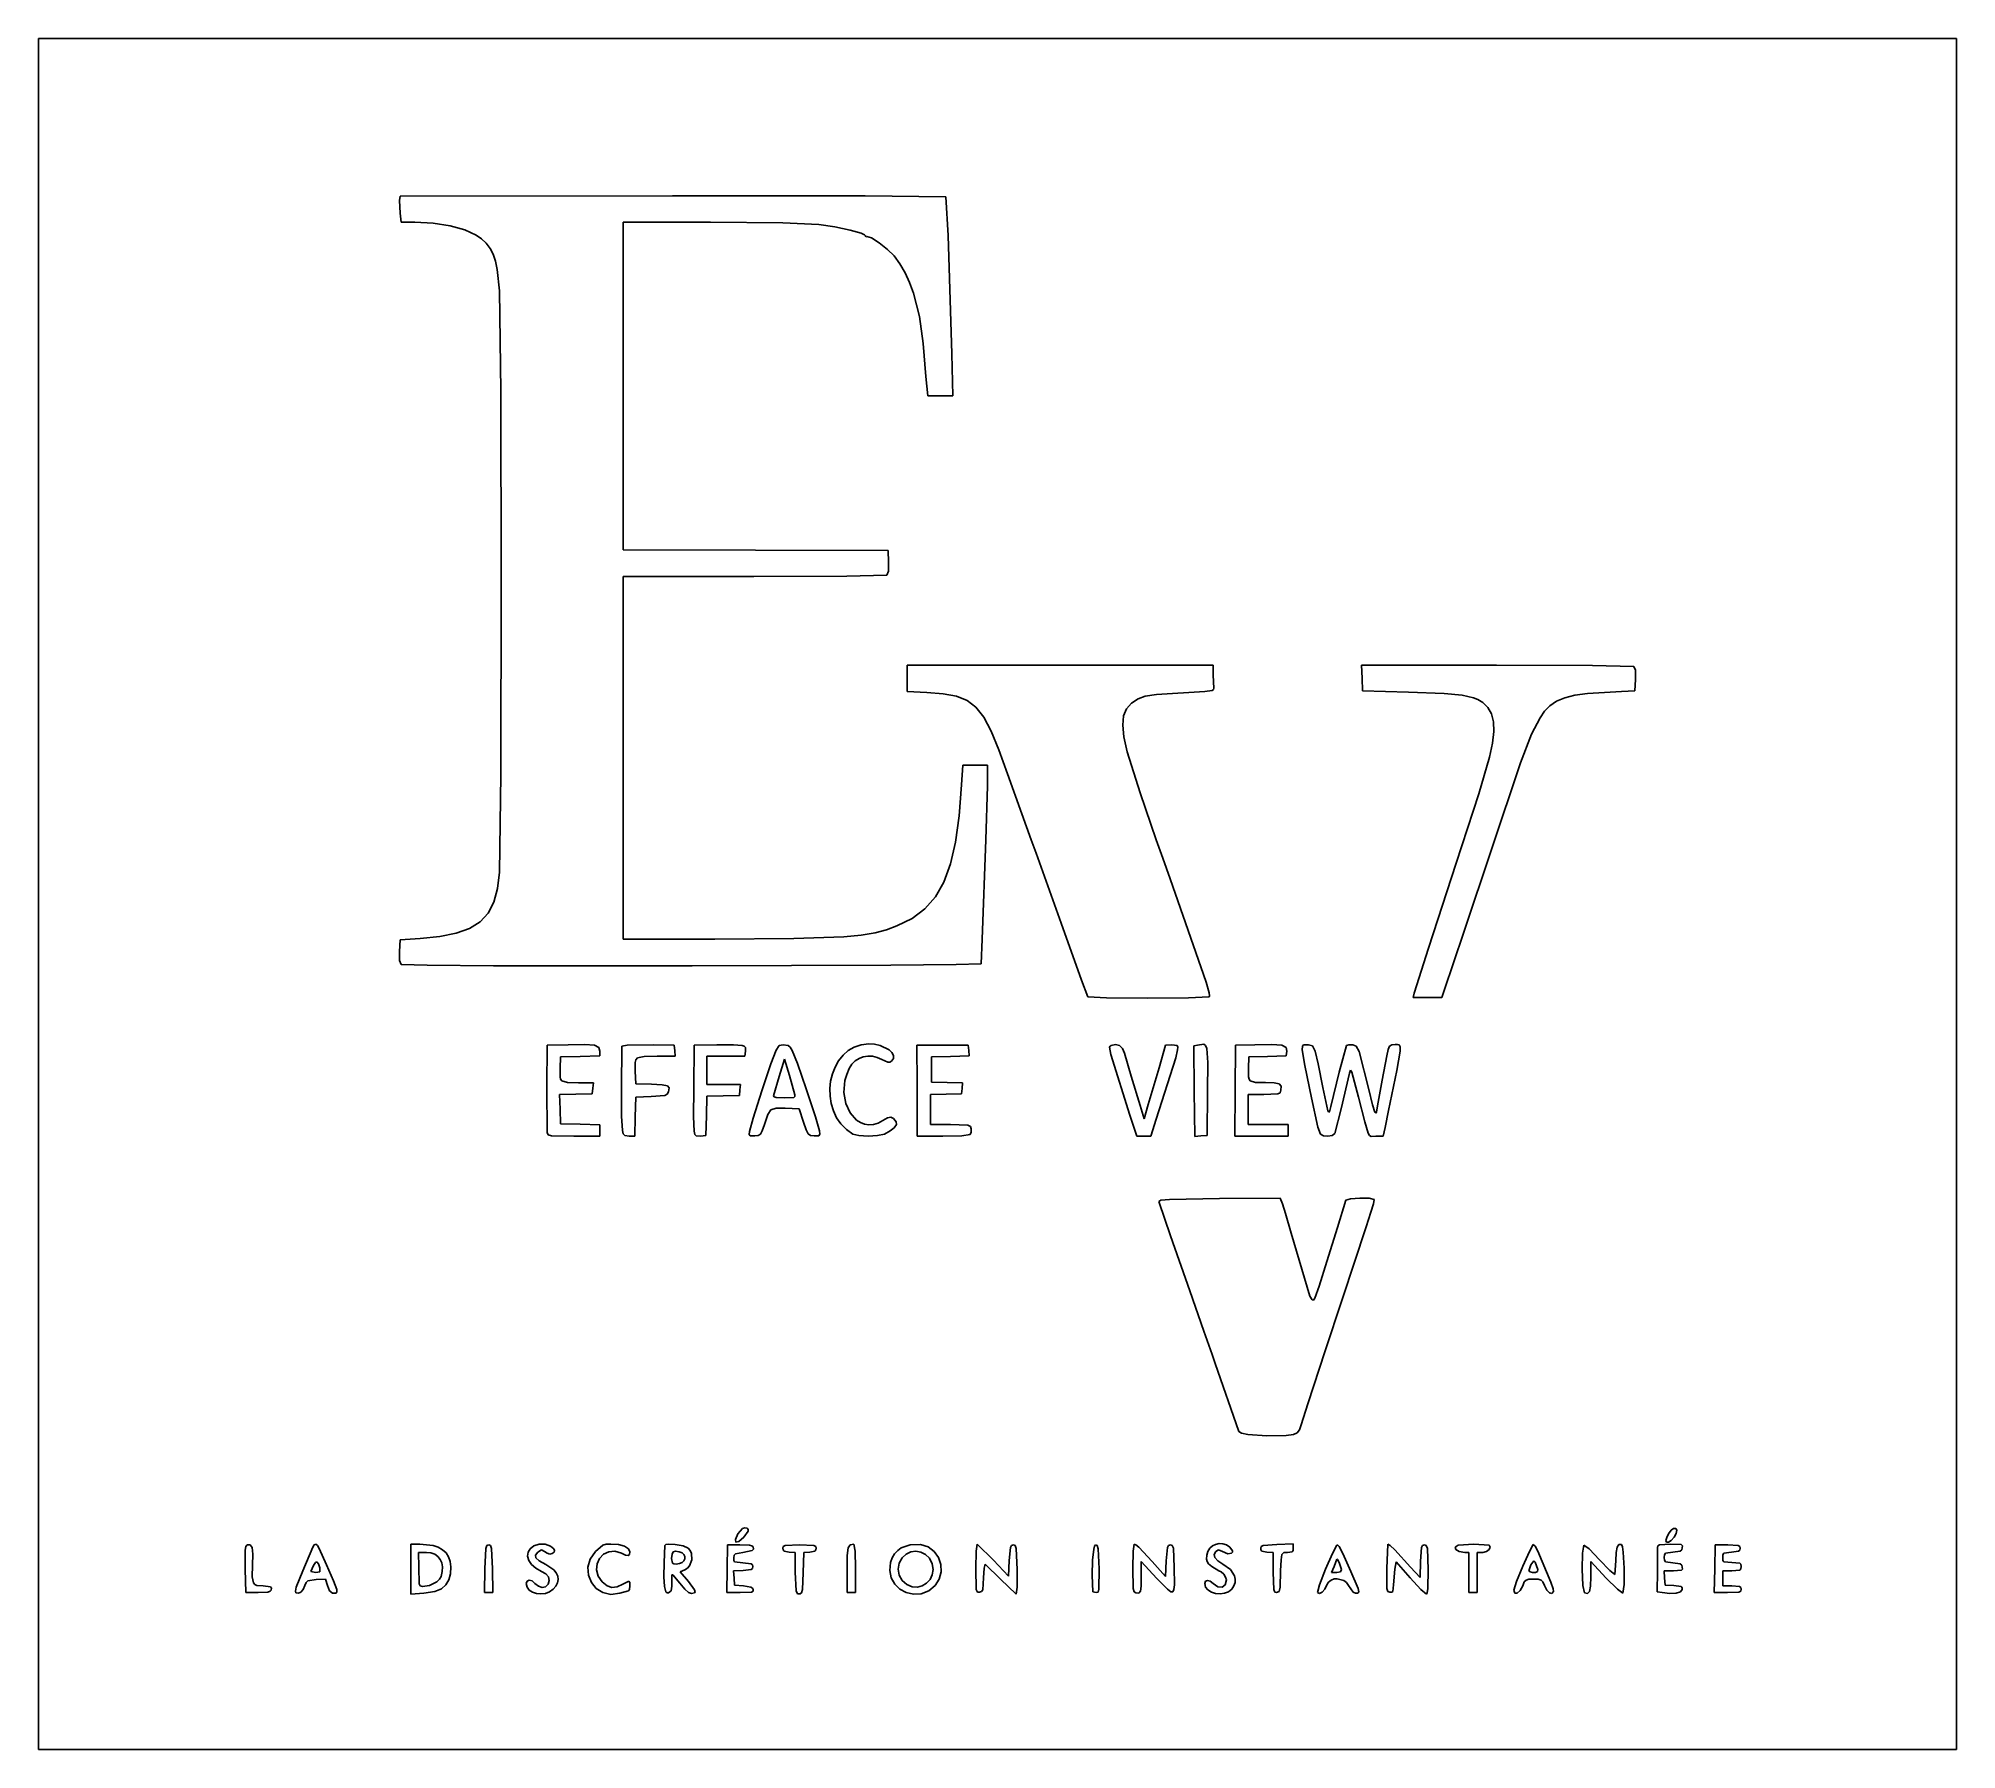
# Model space of a CAD drawing. Extents: x 0 to 324, y 0 to 289.
import ezdxf

# ---------------------------------------------------------------- set-up
doc = ezdxf.new("R2010")
doc.units = 0
doc.header["$MEASUREMENT"] = 0
doc.layers.add('IMAGE', color=7, linetype='CONTINUOUS')

msp = doc.modelspace()

# ---------------------------------------------------------------- linework, layer by layer
at = {"layer": 'IMAGE'}
for p, q in [((0.000688, 144.498), (0.000688, 288.996)), ((0.000688, 288.996), (161.996, 288.996)), ((161.996, 288.996), (323.992, 288.996)), ((323.992, 288.996), (323.992, 144.498)), ((61.101628, 262.325575), (61.004854, 261.640224)), ((61.004854, 261.640224), (61.095701, 259.452994)), ((61.095701, 259.452994), (61.28335, 257.951124)), ((107.088828, 262.39698), (61.101628, 262.325575)), ((139.631046, 262.383672), (107.088828, 262.39698)), ((153.293028, 262.25141), (139.631046, 262.383672)), ((153.681002, 255.68656), (153.293028, 262.25141)), ((61.28335, 257.951124), (63.59139, 257.946072)), ((63.59139, 257.946072), (66.689593, 257.787107)), ((66.689593, 257.787107), (69.56384, 257.348411)), ((69.56384, 257.348411), (72.039688, 256.666519)), ((72.039688, 256.666519), (73.94269, 255.777962)), ((98.7784, 230.295), (98.7784, 257.951)), ((98.7784, 257.951), (113.5245, 257.948178)), ((113.5245, 257.948178), (125.725162, 257.856516)), ((125.725162, 257.856516), (131.8032, 257.55103)), ((131.8032, 257.55103), (134.544738, 257.149011)), ((134.544738, 257.149011), (137.091969, 256.618323)), ((137.091969, 256.618323), (138.96917, 256.074498)), ((138.96917, 256.074498), (139.507847, 255.833764)), ((73.94269, 255.777962), (74.873006, 255.116612)), ((74.873006, 255.116612), (75.647751, 254.382015)), ((75.647751, 254.382015), (76.282362, 253.537455)), ((76.282362, 253.537455), (76.792277, 252.546212)), ((139.507847, 255.833764), (139.70062, 255.63307)), ((139.70062, 255.63307), (139.77308, 255.497493)), ((139.77308, 255.497493), (139.94731, 255.530149)), ((139.94731, 255.530149), (140.697681, 255.314629)), ((140.697681, 255.314629), (142.013383, 254.487782)), ((142.013383, 254.487782), (143.444567, 253.368345)), ((143.444567, 253.368345), (144.54138, 252.275059)), ((154.277447, 235.72611), (153.681002, 255.68656)), ((76.792277, 252.546212), (77.192932, 251.371568)), ((77.192932, 251.371568), (77.499765, 249.976804)), ((77.499765, 249.976804), (77.89371, 246.380042)), ((144.54138, 252.275059), (145.518251, 250.917927)), ((145.518251, 250.917927), (146.391242, 249.417532)), ((77.89371, 246.380042), (78.089491, 229.460446)), ((146.391242, 249.417532), (147.159861, 247.775363)), ((147.159861, 247.775363), (147.823619, 245.992906)), ((147.823619, 245.992906), (148.834584, 242.013082)), ((148.834584, 242.013082), (149.42021, 237.489959)), ((149.42021, 237.489959), (149.910909, 231.916079)), ((154.466, 228.6), (154.277447, 235.72611)), ((98.778453, 202.638948), (98.7784, 230.295)), ((149.910909, 231.916079), (150.226433, 228.599969)), ((78.089491, 229.460446), (78.159306, 196.975162)), ((150.226433, 228.599969), (152.346, 228.6)), ((152.346, 228.6), (154.466, 228.6)), ((121.144553, 202.566694), (98.778453, 202.638948)), ((143.510653, 202.494439), (121.144553, 202.566694)), ((143.595122, 200.544149), (143.510653, 202.494439)), ((98.7784, 198.12), (120.8623, 198.124318)), ((98.7784, 167.499), (98.7784, 198.12)), ((120.8623, 198.124318), (136.56675, 198.195655)), ((136.56675, 198.195655), (143.3129, 198.361249)), ((143.3129, 198.361249), (143.572819, 199.000415)), ((143.572819, 199.000415), (143.595122, 200.544149)), ((78.159306, 196.975162), (78.100486, 164.638993)), ((172.579, 183.162), (146.756, 183.162)), ((146.756, 183.162), (146.756, 180.933)), ((198.402845, 183.162102), (172.579, 183.162)), ((198.44988, 181.468772), (198.402845, 183.162102)), ((198.520436, 179.281552), (198.44988, 181.468772)), ((246.298141, 183.157752), (223.496841, 183.16207)), ((223.496841, 183.16207), (223.57927, 180.974851)), ((262.509271, 183.086371), (246.298141, 183.157752)), ((269.466141, 182.920821), (262.509271, 183.086371)), ((269.726049, 182.281652), (269.466141, 182.920821)), ((269.748363, 180.737921), (269.726049, 182.281652)), ((146.756, 180.933), (146.756, 178.703)), ((146.756, 178.703), (150.07211, 178.513954)), ((150.07211, 178.513954), (152.84266, 178.288212)), ((152.84266, 178.288212), (155.065998, 177.881471)), ((186.951076, 177.890189), (188.855435, 178.196298)), ((188.855435, 178.196298), (196.991736, 178.71415)), ((196.991736, 178.71415), (198.240661, 178.868577)), ((198.240661, 178.868577), (198.468718, 179.030507)), ((198.468718, 179.030507), (198.520436, 179.281552)), ((223.57927, 180.974851), (223.661696, 178.787631)), ((223.661696, 178.787631), (231.424186, 178.605468)), ((231.424186, 178.605468), (237.445503, 178.377204)), ((237.445503, 178.377204), (240.455286, 178.069207)), ((259.526033, 178.051889), (261.655807, 178.365366)), ((261.655807, 178.365366), (267.4061, 178.71768)), ((267.4061, 178.71768), (269.66388, 178.787632)), ((269.66388, 178.787632), (269.748363, 180.737921)), ((155.065998, 177.881471), (156.863382, 177.171916)), ((156.863382, 177.171916), (158.356065, 176.037734)), ((158.356065, 176.037734), (159.665304, 174.357111)), ((183.282288, 174.590039), (183.769357, 175.795971)), ((183.769357, 175.795971), (184.603412, 176.729775)), ((184.603412, 176.729775), (185.782736, 177.47449)), ((185.782736, 177.47449), (186.951076, 177.890189)), ((240.455286, 178.069207), (242.380606, 177.633308)), ((242.380606, 177.633308), (243.116523, 177.367985)), ((243.116523, 177.367985), (243.963666, 176.844943)), ((243.963666, 176.844943), (244.829293, 175.991651)), ((244.829293, 175.991651), (245.427363, 174.92439)), ((253.6341, 174.23314), (254.402961, 175.370251)), ((254.402961, 175.370251), (255.309165, 176.298727)), ((255.309165, 176.298727), (256.420132, 177.040523)), ((256.420132, 177.040523), (257.803281, 177.617592)), ((257.803281, 177.617592), (259.526033, 178.051889)), ((159.665304, 174.357111), (160.912354, 172.008233)), ((160.912354, 172.008233), (162.218471, 168.869285)), ((183.143925, 173.02894), (183.282288, 174.590039)), ((183.355988, 171.029635), (183.143925, 173.02894)), ((245.427363, 174.92439), (245.755826, 173.596794)), ((245.812633, 171.962496), (245.595735, 169.975129)), ((245.755826, 173.596794), (245.812633, 171.962496)), ((252.188975, 171.477881), (253.6341, 174.23314)), ((162.218471, 168.869285), (163.70491, 164.818454)), ((183.920194, 168.509084), (183.355988, 171.029635)), ((186.111914, 161.57209), (183.920194, 168.509084)), ((245.595735, 169.975129), (245.103081, 167.588325)), ((250.3093, 166.633965), (252.188975, 171.477881)), ((98.778201, 136.877871), (98.7784, 167.499)), ((156.125, 166.229), (155.936701, 162.91289)), ((158.214, 166.229), (156.125, 166.229)), ((160.303, 166.229), (158.214, 166.229)), ((160.30292, 162.74232), (160.303, 166.229)), ((240.6827, 137.86544), (250.3093, 166.633965)), ((245.103081, 167.588325), (243.282309, 161.430944)), ((78.100486, 164.638993), (77.910361, 148.166742)), ((155.936701, 162.91289), (155.527046, 157.698481)), ((160.035204, 153.64066), (160.30292, 162.74232)), ((163.70491, 164.818454), (166.13063, 158.045124)), ((188.818684, 153.66987), (186.111914, 161.57209)), ((243.282309, 161.430944), (239.464399, 149.718744)), ((155.527046, 157.698481), (154.914698, 153.276488)), ((166.13063, 158.045124), (167.67317, 153.670684)), ((154.914698, 153.276488), (154.06456, 149.57035)), ((159.419932, 136.87766), (160.035204, 153.64066)), ((167.67317, 153.670684), (168.504621, 151.412904)), ((189.924104, 150.56543), (188.818684, 153.66987)), ((154.06456, 149.57035), (152.941534, 146.503502)), ((168.504621, 151.412904), (169.909791, 147.461794)), ((191.172144, 147.03766), (189.924104, 150.56543)), ((239.464399, 149.718744), (234.794019, 135.325444)), ((77.910361, 148.166742), (77.553418, 145.423607)), ((152.941534, 146.503502), (151.510523, 143.999385)), ((169.909791, 147.461794), (172.755241, 139.559574)), ((197.213744, 129.58746), (191.172144, 147.03766)), ((0.000688, 0.00039), (0.000688, 144.498)), ((76.915092, 143.144156), (75.947386, 141.288317)), ((77.553418, 145.423607), (76.915092, 143.144156)), ((151.510523, 143.999385), (149.736429, 141.981435)), ((323.992, 144.498), (323.992, 0.00039)), ((74.602303, 139.816021), (72.831846, 138.687196)), ((75.947386, 141.288317), (74.602303, 139.816021)), ((147.584154, 140.373091), (145.018601, 139.09779)), ((149.736429, 141.981435), (147.584154, 140.373091)), ((172.755241, 139.559574), (176.158181, 129.964024)), ((61.101601, 136.736724), (61.006831, 134.792794)), ((64.488261, 136.960842), (61.101601, 136.736724)), ((67.822822, 137.299677), (64.488261, 136.960842)), ((70.588018, 137.861772), (67.822822, 137.299677)), ((72.831846, 138.687196), (70.588018, 137.861772)), ((114.229901, 136.88185), (98.778201, 136.877871)), ((127.575572, 136.963651), (114.229901, 136.88185)), ((136.046688, 137.280433), (127.575572, 136.963651)), ((138.974081, 137.564351), (136.046688, 137.280433)), ((141.306587, 137.951908), (138.974081, 137.564351)), ((143.252121, 138.458066), (141.306587, 137.951908)), ((145.018601, 139.09779), (143.252121, 138.458066)), ((159.2436, 132.71489), (159.419932, 136.87766)), ((237.4534, 128.19934), (240.6827, 137.86544)), ((61.006831, 134.792794), (61.020667, 133.241369)), ((61.020667, 133.241369), (61.289053, 132.609894)), ((234.794019, 135.325444), (232.395449, 127.776004)), ((61.289053, 132.609894), (65.679697, 132.478219)), ((65.679697, 132.478219), (76.849046, 132.392789)), ((76.849046, 132.392789), (110.454244, 132.350931)), ((110.454244, 132.350931), (143.965422, 132.464845)), ((143.965422, 132.464845), (155.017245, 132.574132)), ((155.017245, 132.574132), (159.243353, 132.715058)), ((159.243353, 132.715058), (159.2436, 132.71489)), ((176.158181, 129.964024), (177.252691, 127.141804)), ((177.252691, 127.141804), (180.433432, 126.988762)), ((180.433432, 126.988762), (187.286986, 126.932935)), ((187.286986, 126.932935), (194.242917, 126.977288)), ((194.242917, 126.977288), (197.730791, 127.124786)), ((197.757985, 127.799205), (197.213744, 129.58746)), ((197.730791, 127.124786), (197.731, 127.124)), ((197.731, 127.124), (197.816179, 127.321122)), ((197.816179, 127.321122), (197.757985, 127.799205)), ((232.395449, 127.776004), (232.208277, 126.999893)), ((232.208277, 126.999893), (234.614, 127)), ((234.614, 127), (237.02, 127)), ((237.02, 127), (237.4534, 128.19934)), ((85.9373, 118.956608), (85.867619, 111.901058)), ((89.46508, 119.0408), (85.9373, 118.956608)), ((88.110576, 115.030619), (88.195073, 116.980909)), ((88.195073, 116.980909), (91.511183, 117.060423)), ((92.299306, 119.069743), (89.46508, 119.0408)), ((91.511183, 117.060423), (94.827293, 117.139933)), ((93.92075, 118.943626), (92.299306, 119.069743)), ((94.654913, 118.597146), (93.92075, 118.943626)), ((94.8273, 117.965), (94.654913, 118.597146)), ((94.827293, 117.139933), (94.8273, 117.965)), ((98.529031, 118.796751), (98.505889, 111.650031)), ((99.460702, 118.971534), (98.529031, 118.796751)), ((103.889272, 119.051795), (99.460702, 118.971534)), ((100.919221, 116.505785), (101.175794, 116.808211)), ((101.175794, 116.808211), (102.291228, 117.080632)), ((102.291228, 117.080632), (104.511294, 117.118514)), ((107.386172, 118.957276), (103.889272, 119.051795)), ((104.511294, 117.118514), (107.563044, 117.122832)), ((107.474621, 118.040054), (107.386172, 118.957276)), ((107.563044, 117.122832), (107.474621, 118.040054)), ((110.773286, 118.957446), (110.69782, 111.624306)), ((114.583286, 119.01058), (110.773286, 118.957446)), ((112.889, 114.724), (112.889, 117.123)), ((112.889, 117.123), (116.103, 117.123)), ((117.384877, 119.02476), (114.583286, 119.01058)), ((116.103, 117.123), (119.317, 117.123)), ((118.866425, 118.910079), (117.384877, 119.02476)), ((119.234782, 118.777685), (118.866425, 118.910079)), ((119.420248, 118.581), (119.234782, 118.777685)), ((119.317, 117.123), (119.438666, 117.95199)), ((119.438666, 117.95199), (119.420248, 118.581)), ((124.589599, 118.116064), (123.737501, 115.840641)), ((125.146371, 118.895851), (124.589599, 118.116064)), ((125.786651, 119.001521), (125.146371, 118.895851)), ((126.61857, 118.908441), (125.786651, 119.001521)), ((126.962076, 118.628338), (126.61857, 118.908441)), ((127.315325, 118.082527), (126.962076, 118.628338)), ((128.225183, 115.863791), (127.315325, 118.082527)), ((135.909512, 117.264051), (135.164772, 116.332928)), ((136.794076, 118.042906), (135.909512, 117.264051)), ((137.813635, 118.641814), (136.794076, 118.042906)), ((138.963362, 119.033098), (137.813635, 118.641814)), ((137.979127, 116.305651), (138.623071, 116.725881)), ((138.623071, 116.725881), (139.334669, 117.000868)), ((140.23843, 119.189081), (138.963362, 119.033098)), ((139.334669, 117.000868), (140.095199, 117.125532)), ((140.095199, 117.125532), (140.885943, 117.09479)), ((141.243775, 119.126812), (140.23843, 119.189081)), ((140.885943, 117.09479), (141.68818, 116.903559)), ((142.181002, 118.916067), (141.243775, 119.126812)), ((141.68818, 116.903559), (142.48319, 116.546757)), ((143.686977, 118.173685), (142.181002, 118.916067)), ((144.173664, 117.704315), (143.686977, 118.173685)), ((144.07614, 116.277091), (144.409276, 116.724884)), ((144.428107, 117.211003), (144.173664, 117.704315)), ((144.409276, 116.724884), (144.428107, 117.211003)), ((152.728, 118.957), (148.4, 118.957)), ((148.4, 118.957), (148.422013, 112.32478)), ((150.848, 116.981), (154.04018, 117.060959)), ((150.848, 114.865), (150.848, 116.981)), ((157.056883, 118.956554), (152.728, 118.957)), ((154.04018, 117.060959), (157.23234, 117.140918)), ((157.144625, 118.048736), (157.056883, 118.956554)), ((157.23234, 117.140918), (157.144625, 118.048736)), ((181.026806, 118.825619), (180.93134, 118.63715)), ((180.93134, 118.63715), (181.151552, 117.383889)), ((181.205549, 118.921861), (181.026806, 118.825619)), ((181.151552, 117.383889), (184.365749, 107.174561)), ((181.941737, 119.107181), (181.205549, 118.921861)), ((182.588241, 118.935631), (181.941737, 119.107181)), ((183.105522, 118.430211), (182.588241, 118.935631)), ((183.454039, 117.613921), (183.105522, 118.430211)), ((184.580799, 113.736211), (183.454039, 117.613921)), ((188.80615, 106.468954), (192.10698, 116.840654)), ((190.39619, 118.957321), (189.28544, 115.147321)), ((191.45244, 119.00001), (190.39619, 118.957321)), ((192.350781, 118.916637), (191.45244, 119.00001)), ((192.10698, 116.840654), (192.397449, 118.153344)), ((192.439911, 118.656413), (192.350781, 118.916637)), ((192.397449, 118.153344), (192.439911, 118.656413)), ((195.77185, 118.995284), (195.157221, 118.841219)), ((195.157221, 118.841219), (195.236692, 111.192189)), ((196.820536, 119.144195), (195.77185, 118.995284)), ((197.13794, 118.932334), (196.820536, 119.144195)), ((197.345203, 118.404141), (197.13794, 118.932334)), ((197.512762, 116.022401), (197.345203, 118.404141)), ((202.212612, 118.956549), (202.137521, 111.265999)), ((205.458162, 119.042723), (202.212612, 118.956549)), ((204.3859, 115.030709), (204.470383, 116.980999)), ((204.470383, 116.980999), (207.614663, 117.060509)), ((208.339411, 119.074748), (205.458162, 119.042723)), ((207.614663, 117.060509), (210.758943, 117.140023)), ((210.015554, 118.943559), (208.339411, 119.074748)), ((210.768576, 118.593267), (210.015554, 118.943559)), ((210.758943, 117.140023), (210.880462, 117.967983)), ((210.880462, 117.967983), (210.768576, 118.593267)), ((213.513162, 118.786249), (213.47822, 118.191148)), ((213.47822, 118.191148), (213.909005, 115.517894)), ((213.705779, 119.047025), (213.513162, 118.786249)), ((214.536394, 119.045679), (213.705779, 119.047025)), ((215.181875, 118.839912), (214.536394, 119.045679)), ((215.661219, 117.974275), (215.181875, 118.839912)), ((216.175986, 115.840668), (215.661219, 117.974275)), ((220.962554, 118.908639), (219.679789, 114.409903)), ((221.363201, 119.046504), (220.962554, 118.908639)), ((222.001624, 119.04975), (221.363201, 119.046504)), ((222.577794, 118.822077), (222.001624, 119.04975)), ((223.073948, 117.890594), (222.577794, 118.822077)), ((224.692714, 111.47825), (223.073948, 117.890594)), ((227.77326, 117.19249), (226.96648, 113.03048)), ((227.978925, 118.223351), (227.77326, 117.19249)), ((228.21545, 118.797002), (227.978925, 118.223351)), ((228.578776, 119.044837), (228.21545, 118.797002)), ((229.16485, 119.09825), (228.578776, 119.044837)), ((229.576603, 119.106082), (229.16485, 119.09825)), ((229.433251, 114.699781), (229.992894, 117.97545)), ((229.862175, 119.025569), (229.576603, 119.106082)), ((230.006095, 118.700696), (229.862175, 119.025569)), ((229.992894, 117.97545), (230.006095, 118.700696)), ((88.105002, 113.643466), (88.110576, 115.030619)), ((88.210085, 113.214526), (88.105002, 113.643466)), ((100.803093, 116.050807), (100.919221, 116.505785)), ((100.811224, 114.557974), (100.803093, 116.050807)), ((100.895072, 112.466174), (100.811224, 114.557974)), ((112.889, 112.325), (112.889, 114.724)), ((123.737501, 115.840641), (122.211241, 111.248061)), ((124.18125, 110.420069), (125.10897, 113.691369)), ((125.10897, 113.691369), (126.033811, 116.609889)), ((126.033811, 116.609889), (126.840176, 113.832479)), ((126.840176, 113.832479), (127.779806, 110.561179)), ((129.696411, 111.592241), (128.225183, 115.863791)), ((134.114069, 114.124584), (133.817761, 112.902719)), ((134.564681, 115.277213), (134.114069, 114.124584)), ((135.164772, 116.332928), (134.564681, 115.277213)), ((136.232393, 112.999162), (136.524651, 114.028194)), ((136.524651, 114.028194), (136.96908, 115.049797)), ((136.96908, 115.049797), (137.421557, 115.745263)), ((137.421557, 115.745263), (137.979127, 116.305651)), ((142.48319, 116.546757), (143.499184, 116.090655)), ((143.499184, 116.090655), (143.802936, 116.110261)), ((143.802936, 116.110261), (144.07614, 116.277091)), ((150.8481, 112.747846), (150.848, 114.865)), ((186.074109, 108.797331), (184.580799, 113.736211)), ((189.28544, 115.147321), (187.46342, 108.938441)), ((197.49012, 111.246254), (197.512762, 116.022401)), ((204.382079, 113.645806), (204.3859, 115.030709)), ((204.481917, 113.215284), (204.382079, 113.645806)), ((213.909005, 115.517894), (215.053422, 110.067109)), ((216.927734, 111.830989), (216.175986, 115.840668)), ((219.679789, 114.409903), (218.313644, 108.585439)), ((220.047742, 108.237195), (221.43442, 114.263366)), ((221.43442, 114.263366), (221.600129, 114.734651)), ((221.600129, 114.734651), (221.843502, 114.394234)), ((221.843502, 114.394234), (222.98416, 110.165206)), ((228.05949, 107.95045), (229.433251, 114.699781)), ((85.867619, 111.901058), (85.943565, 104.210508)), ((88.032294, 110.610216), (90.794794, 110.691118)), ((88.113687, 108.151116), (88.032294, 110.610216)), ((88.434837, 112.925164), (88.210085, 113.214526)), ((89.386611, 112.654632), (88.434837, 112.925164)), ((91.246856, 112.610789), (89.386611, 112.654632)), ((90.794794, 110.691118), (93.557294, 110.772028)), ((93.734166, 112.606471), (91.246856, 112.610789)), ((93.557294, 110.772028), (93.645743, 111.68925)), ((93.645743, 111.68925), (93.734166, 112.606471)), ((98.505889, 111.650031), (98.510738, 106.971927)), ((100.81557, 106.89229), (100.895072, 110.2084)), ((103.573552, 112.384129), (100.895072, 112.466174)), ((100.895072, 110.2084), (103.516692, 110.289691)), ((103.516692, 110.289691), (105.817841, 110.461306)), ((105.334861, 112.296177), (103.573552, 112.384129)), ((106.268038, 112.112163), (105.334861, 112.296177)), ((105.817841, 110.461306), (106.208211, 110.69183)), ((106.208211, 110.69183), (106.419962, 111.111759)), ((106.565574, 111.746039), (106.268038, 112.112163)), ((106.419962, 111.111759), (106.565574, 111.746039)), ((110.69782, 111.624306), (110.66307, 106.844517)), ((112.82777, 107.023289), (112.90719, 110.329279)), ((115.73, 112.325), (112.889, 112.325)), ((112.90719, 110.329279), (115.64999, 110.409952)), ((115.64999, 110.409952), (118.39279, 110.49062)), ((118.569661, 112.325063), (115.73, 112.325)), ((118.39279, 110.49062), (118.481238, 111.407841)), ((118.481238, 111.407841), (118.569661, 112.325063)), ((122.211241, 111.248061), (120.707151, 106.653476)), ((124.181256, 110.420069), (124.18125, 110.420069)), ((124.287878, 110.260757), (124.181256, 110.420069)), ((124.622481, 110.151066), (124.287878, 110.260757)), ((127.789025, 110.3009), (127.572059, 110.151472)), ((127.779806, 110.561179), (127.789025, 110.3009)), ((131.278942, 106.864167), (129.696411, 111.592241)), ((133.817761, 112.902719), (133.680587, 111.639294)), ((133.680587, 111.639294), (133.707372, 110.361988)), ((133.707372, 110.361988), (133.902946, 109.098478)), ((136.065347, 110.979171), (136.232393, 112.999162)), ((136.389855, 109.110545), (136.065347, 110.979171)), ((148.422013, 112.32478), (148.446849, 104.63423)), ((150.707, 110.61), (153.31755, 110.691144)), ((150.707, 108.081), (150.707, 110.61)), ((153.47573, 112.666473), (150.8481, 112.747846)), ((153.31755, 110.691144), (155.9281, 110.772292)), ((156.10336, 112.585103), (153.47573, 112.666473)), ((155.9281, 110.772292), (156.01573, 111.678696)), ((156.01573, 111.678696), (156.10336, 112.585103)), ((195.236692, 111.192189), (195.316163, 103.543159)), ((197.415003, 103.717281), (197.49012, 111.246254)), ((202.137521, 111.265999), (202.062431, 103.575449)), ((204.329, 108.091), (204.329, 110.631)), ((204.329, 110.631), (207.005, 110.631)), ((204.690996, 112.924749), (204.481917, 113.215284)), ((205.56111, 112.659742), (204.690996, 112.924749)), ((207.24088, 112.642989), (205.56111, 112.659742)), ((207.005, 110.631), (209.356226, 110.725513)), ((208.711881, 112.614229), (207.24088, 112.642989)), ((209.564101, 112.427191), (208.711881, 112.614229)), ((209.356226, 110.725513), (209.711712, 110.941577)), ((209.910241, 112.02661), (209.564101, 112.427191)), ((209.711712, 110.941577), (209.863, 111.357219)), ((209.863, 111.357219), (209.910241, 112.02661)), ((217.807082, 107.860815), (216.927734, 111.830989)), ((222.98416, 110.165206), (224.016201, 106.031405)), ((225.323706, 108.884539), (224.692714, 111.47825)), ((226.96648, 113.03048), (226.194174, 108.70025)), ((88.19508, 105.692026), (88.113687, 108.151116)), ((98.510738, 106.971927), (98.645075, 104.576156)), ((112.748836, 103.717457), (112.82777, 107.023289)), ((122.62223, 105.551739), (123.185925, 107.240961)), ((123.185925, 107.240961), (123.720108, 108.075133)), ((123.720108, 108.075133), (124.587972, 108.33859)), ((124.587972, 108.33859), (126.15271, 108.315669)), ((126.045696, 110.067291), (124.622481, 110.151066)), ((127.572059, 110.151472), (126.045696, 110.067291)), ((126.15271, 108.315669), (128.51426, 108.232851)), ((128.51426, 108.232851), (129.239091, 105.975071)), ((133.902946, 109.098478), (134.272135, 107.876442)), ((134.272135, 107.876442), (134.819766, 106.723557)), ((137.127829, 107.514007), (136.389855, 109.110545)), ((138.201181, 106.310277), (137.127829, 107.514007)), ((150.707, 105.551), (150.707, 108.081)), ((184.365749, 107.174561), (185.523469, 103.576231)), ((186.752147, 106.539551), (186.074109, 108.797331)), ((187.46342, 108.938441), (186.752147, 106.539551)), ((204.329, 105.551), (204.329, 108.091)), ((215.053422, 110.067109), (216.092042, 105.128229)), ((217.951494, 107.642061), (217.807082, 107.860815)), ((218.079477, 107.70064), (217.951494, 107.642061)), ((218.313644, 108.585439), (218.079477, 107.70064)), ((218.95449, 104.070066), (220.047742, 108.237195)), ((225.729927, 107.657533), (225.323706, 108.884539)), ((225.874226, 107.509404), (225.729927, 107.657533)), ((225.992906, 107.646385), (225.874226, 107.509404)), ((226.194174, 108.70025), (225.992906, 107.646385)), ((227.451835, 105.05767), (228.05949, 107.95045)), ((85.943565, 104.210508), (86.1048, 103.847658)), ((86.1048, 103.847658), (86.642283, 103.658669)), ((91.51119, 105.612513), (88.19508, 105.692026)), ((94.8273, 105.533), (91.51119, 105.612513)), ((94.8273, 104.555), (94.8273, 105.533)), ((94.8273, 103.576), (94.8273, 104.555)), ((98.645075, 104.576156), (98.798695, 103.995439)), ((98.798695, 103.995439), (99.030161, 103.698857)), ((99.030161, 103.698857), (99.787259, 103.576171)), ((100.736, 103.576), (100.81557, 106.89229)), ((110.66307, 106.844517), (110.763736, 104.458306)), ((110.763736, 104.458306), (110.900659, 103.909844)), ((110.900659, 103.909844), (111.114407, 103.656238)), ((111.82967, 103.628876), (112.748836, 103.717457)), ((120.087826, 104.383942), (120.07011, 103.871825)), ((120.07011, 103.871825), (120.225776, 103.641876)), ((120.707151, 106.653476), (120.087826, 104.383942)), ((120.993511, 103.629691), (121.600274, 103.714173)), ((121.600274, 103.714173), (121.979348, 103.950992)), ((121.979348, 103.950992), (122.272687, 104.507671)), ((122.272687, 104.507671), (122.622241, 105.551731)), ((122.622241, 105.551731), (122.62223, 105.551739)), ((129.239091, 105.975071), (129.674555, 104.669007)), ((129.674555, 104.669007), (130.00566, 103.989071)), ((130.00566, 103.989071), (130.399265, 103.715793)), ((130.399265, 103.715793), (131.022231, 103.629701)), ((131.940268, 104.484486), (131.278942, 106.864167)), ((131.811121, 103.668047), (131.966333, 103.929933)), ((131.966333, 103.929933), (131.940268, 104.484486)), ((134.819766, 106.723557), (135.550667, 105.6675)), ((135.550667, 105.6675), (136.469666, 104.735949)), ((136.469666, 104.735949), (137.58159, 103.956581)), ((137.58159, 103.956581), (138.596003, 103.698718)), ((138.839223, 105.893441), (138.201181, 106.310277)), ((138.596003, 103.698718), (140.12746, 103.614358)), ((139.531826, 105.620078), (138.839223, 105.893441)), ((140.26923, 105.505278), (139.531826, 105.620078)), ((140.12746, 103.614358), (141.711746, 103.702881)), ((141.041674, 105.564131), (140.26923, 105.505278)), ((141.839398, 105.811727), (141.041674, 105.564131)), ((141.711746, 103.702881), (142.88465, 103.963665)), ((142.65264, 106.263157), (141.839398, 105.811727)), ((143.405503, 106.697957), (142.65264, 106.263157)), ((142.88465, 103.963719), (143.86896, 104.477618)), ((142.88465, 103.963665), (142.88465, 103.963719)), ((143.978274, 106.811011), (143.405503, 106.697957)), ((143.86896, 104.477618), (144.570165, 105.035028)), ((144.448128, 106.594673), (143.978274, 106.811011)), ((144.89224, 106.041299), (144.448128, 106.594673)), ((144.570165, 105.035028), (144.93051, 105.576178)), ((144.93051, 105.576178), (144.89224, 106.041299)), ((148.446849, 104.63423), (148.449671, 103.5759)), ((154.061028, 105.551737), (150.707, 105.551)), ((157.005119, 105.463863), (154.061028, 105.551737)), ((155.997498, 103.656251), (157.38175, 103.872751)), ((157.415723, 105.258528), (157.005119, 105.463863)), ((157.38175, 103.872751), (157.38225, 103.872934)), ((157.38225, 103.872934), (157.553019, 104.285503)), ((157.546898, 104.860711), (157.415723, 105.258528)), ((157.553019, 104.285503), (157.546898, 104.860711)), ((187.901, 103.576), (188.80615, 106.468954)), ((196.365583, 103.630222), (197.415003, 103.717281)), ((207.716, 105.551), (204.329, 105.551)), ((211.103, 105.551), (207.716, 105.551)), ((211.10272, 104.563954), (211.103, 105.551)), ((211.103, 103.576), (211.10272, 104.563954)), ((216.092042, 105.128229), (216.53913, 103.928789)), ((216.53913, 103.928789), (217.054097, 103.640342)), ((217.79472, 103.577434), (218.511369, 103.725481)), ((218.511369, 103.725481), (218.95441, 104.0699)), ((218.95441, 104.0699), (218.95449, 104.070066)), ((224.016201, 106.031405), (224.600292, 104.111348)), ((224.600292, 104.111348), (224.839785, 103.720827)), ((224.839785, 103.720827), (225.105803, 103.570965)), ((227.133, 103.576), (227.451835, 105.05767)), ((86.642283, 103.658669), (90.458215, 103.575508)), ((90.458215, 103.575508), (94.8273, 103.576)), ((99.787259, 103.576171), (100.736, 103.576)), ((111.114407, 103.656238), (111.82967, 103.628876)), ((120.225776, 103.641876), (120.993511, 103.629691)), ((131.022231, 103.629701), (131.811121, 103.668047)), ((148.449671, 103.5759), (152.767, 103.576)), ((152.767, 103.576), (155.997498, 103.656251)), ((185.523469, 103.576231), (186.712, 103.576)), ((186.712, 103.576), (187.901, 103.576)), ((195.316163, 103.543159), (196.365583, 103.630222)), ((202.062431, 103.575449), (206.583, 103.576)), ((206.583, 103.576), (211.103, 103.576)), ((217.054097, 103.640342), (217.79472, 103.577434)), ((225.105803, 103.570965), (225.9021, 103.576186)), ((225.9021, 103.576186), (227.133, 103.576)), ((189.598266, 92.793141), (189.272671, 92.56919)), ((189.272671, 92.56919), (191.213951, 86.78364)), ((191.018949, 92.931777), (189.598266, 92.793141)), ((199.473271, 93.066612), (191.018949, 92.931777)), ((209.716771, 93.140701), (199.473271, 93.066612)), ((210.114523, 92.188746), (209.716771, 93.140701)), ((210.654919, 90.562436), (210.114523, 92.188746)), ((220.849927, 92.780859), (219.424877, 88.194749)), ((221.612496, 93.024228), (220.849927, 92.780859)), ((223.18403, 93.139501), (221.612496, 93.024228)), ((224.777007, 93.106264), (223.18403, 93.139501)), ((224.239617, 88.27004), (225.062495, 90.79217)), ((225.603907, 92.9041), (224.777007, 93.106264)), ((225.062495, 90.79217), (225.503385, 92.18904)), ((225.503385, 92.18904), (225.603907, 92.9041)), ((211.622599, 87.206976), (210.654919, 90.562436)), ((219.424877, 88.194749), (217.596857, 82.409199)), ((220.273797, 76.20034), (224.239617, 88.27004)), ((191.213951, 86.78364), (194.472161, 77.47031)), ((214.770919, 76.598776), (211.622599, 87.206976)), ((217.596857, 82.409199), (216.300517, 78.252649)), ((216.300517, 78.252649), (215.600692, 76.231124)), ((194.472161, 77.47031), (196.869991, 70.69698)), ((215.145117, 75.958869), (214.770919, 76.598776)), ((215.364062, 75.919396), (215.145117, 75.958869)), ((215.600692, 76.231124), (215.364062, 75.919396)), ((217.301177, 67.16924), (220.273797, 76.20034)), ((196.869991, 70.69698), (198.248381, 66.74587)), ((198.248381, 66.74587), (198.753324, 65.19365)), ((198.753324, 65.19365), (202.761124, 53.71785)), ((214.460317, 58.56147), (217.301177, 67.16924)), ((213.249237, 54.70065), (214.460317, 58.56147)), ((202.761124, 53.71785), (203.221413, 53.438386)), ((203.221413, 53.438386), (204.291367, 53.221687)), ((204.291367, 53.221687), (207.482335, 52.994507)), ((207.482335, 52.994507), (210.778157, 53.072173)), ((210.778157, 53.072173), (211.97918, 53.23653)), ((211.97918, 53.23653), (212.622964, 53.490546)), ((212.622964, 53.490546), (212.623, 53.49053)), ((212.623, 53.49053), (212.994126, 54.033169)), ((212.994126, 54.033169), (213.249237, 54.70065)), ((118.165967, 36.425154), (117.729971, 35.461564)), ((118.954074, 37.321552), (118.165967, 36.425154)), ((118.288792, 35.139812), (119.126002, 35.872397)), ((119.339099, 37.462226), (118.954074, 37.321552)), ((119.126, 35.8724), (119.888423, 36.874433)), ((119.126002, 35.872397), (119.126, 35.8724)), ((119.688017, 37.37903), (119.339099, 37.462226)), ((119.899167, 37.163696), (119.688017, 37.37903)), ((119.888423, 36.874433), (119.899167, 37.163696)), ((275.019923, 35.824135), (274.884205, 35.29214)), ((275.351972, 36.467433), (275.019923, 35.824135)), ((275.767698, 37.039006), (275.351972, 36.467433)), ((276.154445, 37.35583), (275.767698, 37.039006)), ((275.78497, 35.332635), (276.265005, 35.861932)), ((276.578281, 37.372), (276.154445, 37.35583)), ((276.265, 35.86193), (276.64082, 36.526935)), ((276.265005, 35.861932), (276.265, 35.86193)), ((276.742827, 37.062997), (276.578281, 37.372)), ((276.64082, 36.526935), (276.742827, 37.062997)), ((34.950293, 33.663599), (34.940599, 30.47773)), ((35.05593, 34.327794), (34.950293, 33.663599)), ((35.243705, 34.57482), (35.05593, 34.327794)), ((35.782376, 34.614226), (35.243705, 34.57482)), ((36.09531, 34.141757), (35.782376, 34.614226)), ((36.216961, 33.031969), (36.09531, 34.141757)), ((36.181783, 31.15942), (36.216961, 33.031969)), ((46.383006, 34.21977), (44.685016, 30.22312)), ((46.602893, 34.603996), (46.383006, 34.21977)), ((46.87467, 34.685031), (46.602893, 34.603996)), ((47.161783, 34.471536), (46.87467, 34.685031)), ((47.427676, 33.972177), (47.161783, 34.471536)), ((48.645886, 31.220517), (47.427676, 33.972177)), ((64.419727, 34.713673), (62.9362, 34.7137)), ((62.9362, 34.7137), (62.9362, 30.484)), ((64.206197, 33.302401), (65.546747, 33.30248)), ((64.243902, 30.833041), (64.206197, 33.302401)), ((66.655203, 34.470624), (64.419727, 34.713673)), ((65.546747, 33.30248), (66.303246, 33.222205)), ((66.303246, 33.222205), (66.950158, 32.99101)), ((67.545933, 34.168338), (66.655203, 34.470624)), ((66.950158, 32.99101), (67.478544, 32.623481)), ((67.478544, 32.623481), (67.879465, 32.134203)), ((68.28346, 33.7469), (67.545933, 34.168338)), ((68.866387, 33.207327), (68.28346, 33.7469)), ((69.293317, 32.550635), (68.866387, 33.207327)), ((69.562853, 31.777842), (69.293317, 32.550635)), ((75.565649, 33.98949), (75.416861, 30.550881)), ((75.744172, 34.479574), (75.565649, 33.98949)), ((76.059622, 34.572541), (75.744172, 34.479574)), ((76.375061, 34.479574), (76.059622, 34.572541)), ((76.553585, 33.98949), (76.375061, 34.479574)), ((76.702383, 30.550881), (76.553585, 33.98949)), ((82.699574, 33.343352), (82.624544, 32.669806)), ((82.624544, 32.669806), (82.82043, 31.963131)), ((83.049598, 33.937218), (82.699574, 33.343352)), ((83.67869, 34.404854), (83.049598, 33.937218)), ((84.590927, 34.699711), (83.67869, 34.404854)), ((83.962369, 32.866687), (84.363917, 33.342201)), ((84.026602, 32.403953), (83.962369, 32.866687)), ((84.597332, 31.891468), (84.026602, 32.403953)), ((84.363917, 33.342201), (84.999144, 33.724098)), ((85.577227, 34.683237), (84.590927, 34.699711)), ((84.999144, 33.724098), (85.505867, 33.450964)), ((85.505867, 33.450964), (85.953139, 33.154625)), ((86.478082, 34.369221), (85.577227, 34.683237)), ((85.953139, 33.154625), (86.406568, 33.03637)), ((86.406568, 33.03637), (86.806937, 33.099989)), ((87.061385, 33.88284), (86.478082, 34.369221)), ((86.806937, 33.099989), (87.095027, 33.349271)), ((87.16142, 33.61413), (87.061385, 33.88284)), ((87.095027, 33.349271), (87.16142, 33.61413)), ((94.073346, 33.438716), (93.196957, 32.164795)), ((95.317977, 34.514433), (94.073346, 33.438716)), ((94.773537, 32.276714), (95.453226, 32.988566)), ((95.88721, 34.678796), (95.317977, 34.514433)), ((95.453226, 32.988566), (96.338354, 33.427342)), ((96.663866, 34.713666), (95.88721, 34.678796)), ((96.338354, 33.427342), (97.373261, 33.511196)), ((98.00305, 34.619867), (96.663866, 34.713666)), ((97.373261, 33.511196), (98.502286, 33.158283)), ((99.025483, 34.352979), (98.00305, 34.619867)), ((98.502286, 33.158283), (99.191983, 32.84433)), ((99.67796, 33.934761), (99.025483, 34.352979)), ((99.191983, 32.84433), (99.622707, 32.772368)), ((99.622707, 32.772368), (99.844469, 32.950536)), ((99.907276, 33.386976), (99.67796, 33.934761)), ((99.844469, 32.950536), (99.907276, 33.386976)), ((105.832181, 34.483812), (105.701766, 31.609222)), ((105.978194, 34.61808), (105.832181, 34.483812)), ((106.365385, 34.68153), (105.978194, 34.61808)), ((107.577852, 34.628725), (106.365385, 34.68153)), ((106.962853, 32.298134), (107.020219, 32.986512)), ((107.020219, 32.986512), (107.220786, 33.377751)), ((107.220786, 33.377751), (107.607254, 33.509922)), ((108.898699, 34.390894), (107.577852, 34.628725)), ((107.607254, 33.509922), (108.222323, 33.421094)), ((108.222323, 33.421094), (108.722691, 33.218078)), ((108.722691, 33.218078), (109.046763, 32.92895)), ((109.757041, 34.033532), (108.898699, 34.390894)), ((109.046763, 32.92895), (109.202574, 32.588451)), ((109.202574, 32.588451), (109.198159, 32.231322)), ((110.094065, 33.620341), (109.757041, 34.033532)), ((110.305169, 33.129388), (110.094065, 33.620341)), ((110.369297, 32.044283), (110.305169, 33.129388)), ((116.417347, 34.57254), (116.33903, 30.55088)), ((118.484567, 34.61115), (116.417347, 34.57254)), ((117.440085, 31.966349), (117.458347, 32.39992)), ((117.458347, 32.39992), (117.546692, 32.816385)), ((117.546692, 32.816385), (117.763086, 33.064665)), ((117.729971, 35.461564), (117.797181, 35.017992)), ((117.763086, 33.064665), (119.010567, 33.308743)), ((117.797181, 35.017992), (118.288792, 35.139812)), ((120.13636, 34.553703), (118.484567, 34.61115)), ((119.010567, 33.308743), (120.55065, 33.61256)), ((120.529397, 34.435692), (120.13636, 34.553703)), ((120.706667, 34.2462), (120.529397, 34.435692)), ((120.55065, 33.61256), (120.766146, 33.868522)), ((120.766146, 33.868522), (120.706667, 34.2462)), ((125.801137, 34.318567), (125.73058, 34.008122)), ((125.73058, 34.008122), (125.77768, 33.726806)), ((125.77768, 33.726806), (125.944373, 33.540006)), ((126.153917, 34.4879), (125.801137, 34.318567)), ((125.944373, 33.540006), (126.78891, 33.356085)), ((128.5528, 34.572566), (126.153917, 34.4879)), ((126.78891, 33.356085), (127.84724, 33.268495)), ((127.84724, 33.268495), (127.847, 29.9459)), ((130.951683, 34.4879), (128.5528, 34.572566)), ((129.196353, 29.832254), (129.27546, 33.269514)), ((129.27546, 33.269514), (130.32524, 33.356596)), ((130.32524, 33.356596), (131.162359, 33.540382)), ((131.304463, 34.318567), (130.951683, 34.4879)), ((131.162359, 33.540382), (131.328078, 33.727172)), ((131.37502, 34.008122), (131.304463, 34.318567)), ((131.328078, 33.727172), (131.37502, 34.008122)), ((136.62398, 32.806127), (136.596177, 30.450131)), ((136.766315, 34.083954), (136.62398, 32.806127)), ((137.111573, 34.61075), (136.766315, 34.083954)), ((137.748147, 34.713651), (137.111573, 34.61075)), ((137.932261, 33.528916), (137.748147, 34.713651)), ((138.007283, 30.621431), (137.932261, 33.528916)), ((144.623804, 33.058325), (144.220213, 32.389218)), ((145.137543, 33.621317), (144.623804, 33.058325)), ((145.751463, 34.072268), (145.137543, 33.621317)), ((147.239992, 34.614342), (145.751463, 34.072268)), ((145.871166, 32.38066), (146.54485, 33.016206)), ((146.54485, 33.016206), (147.343334, 33.391348)), ((149.009673, 34.637134), (147.239992, 34.614342)), ((147.343334, 33.391348), (148.202583, 33.507089)), ((148.202583, 33.507089), (149.058564, 33.364436)), ((150.302163, 34.23315), (149.009673, 34.637134)), ((149.058564, 33.364436), (149.847245, 32.964391)), ((149.847245, 32.964391), (150.504593, 32.30796)), ((151.310734, 33.469826), (150.302163, 34.23315)), ((152.017744, 32.445276), (151.310734, 33.469826)), ((152.405552, 31.25761), (152.017744, 32.445276)), ((158.402162, 33.50581), (158.327232, 30.601804)), ((158.582332, 34.713654), (158.402162, 33.50581)), ((161.333992, 32.007274), (158.582332, 34.713654)), ((164.179851, 34.15488), (163.971663, 31.936724)), ((164.368164, 34.498296), (164.179851, 34.15488)), ((164.677218, 34.572554), (164.368164, 34.498296)), ((164.99307, 34.477392), (164.677218, 34.572554)), ((165.171481, 33.97189), (164.99307, 34.477392)), ((165.319753, 30.409784), (165.171481, 33.97189)), ((178.260354, 33.851239), (178.061331, 31.990558)), ((178.398987, 34.382736), (178.260354, 33.851239)), ((178.55905, 34.572536), (178.398987, 34.382736)), ((178.837891, 34.459688), (178.55905, 34.572536)), ((179.002058, 33.936471), (178.837891, 34.459688)), ((179.148883, 30.550876), (179.002058, 33.936471)), ((184.918238, 33.516352), (184.856061, 30.642144)), ((185.067728, 34.709354), (184.918238, 33.516352)), ((185.367184, 34.612182), (185.067728, 34.709354)), ((185.847858, 34.210846), (185.367184, 34.612182)), ((188.101618, 31.770334), (185.847858, 34.210846)), ((190.708567, 34.151729), (190.500509, 31.911444)), ((190.896832, 34.497911), (190.708567, 34.151729)), ((191.206064, 34.572564), (190.896832, 34.497911)), ((191.52079, 34.483087), (191.206064, 34.572564)), ((191.699557, 34.017645), (191.52079, 34.483087)), ((191.849635, 30.776804), (191.699557, 34.017645)), ((197.364233, 32.8375), (197.306344, 32.190868)), ((197.539554, 33.473203), (197.364233, 32.8375)), ((197.861365, 33.996152), (197.539554, 33.473203)), ((198.300559, 34.396149), (197.861365, 33.996152)), ((198.828031, 34.662995), (198.300559, 34.396149)), ((198.589299, 32.945372), (198.858373, 33.435704)), ((198.709404, 32.420363), (198.589299, 32.945372)), ((199.208404, 31.878402), (198.709404, 32.420363)), ((199.414672, 34.786493), (198.828031, 34.662995)), ((198.858373, 33.435704), (199.346577, 33.74727)), ((199.346577, 33.74727), (199.976773, 33.45529)), ((200.031377, 34.756445), (199.414672, 34.786493)), ((199.976773, 33.45529), (200.887061, 33.078395)), ((200.64904, 34.562654), (200.031377, 34.756445)), ((201.238553, 34.19492), (200.64904, 34.562654)), ((200.887061, 33.078395), (201.531446, 33.152626)), ((201.713939, 33.563096), (201.238553, 34.19492)), ((201.531446, 33.152626), (201.692678, 33.323011)), ((201.692678, 33.323011), (201.713939, 33.563096)), ((206.518919, 34.317963), (206.44568, 34.008106)), ((206.44568, 34.008106), (206.492781, 33.726791)), ((206.492781, 33.726791), (206.659476, 33.539992)), ((206.870289, 34.497915), (206.518919, 34.317963)), ((206.659476, 33.539992), (207.50401, 33.356069)), ((209.19734, 34.653325), (206.870289, 34.497915)), ((207.50401, 33.356069), (208.56234, 33.268479)), ((208.56234, 33.268479), (208.563, 29.8989)), ((211.949, 34.7341), (209.19734, 34.653325)), ((209.880123, 32.046774), (210.010274, 32.962413)), ((210.010274, 32.962413), (210.330714, 33.272004)), ((210.330714, 33.272004), (210.961694, 33.302536)), ((210.961694, 33.302536), (211.781548, 33.424218)), ((211.781548, 33.424218), (211.917368, 33.64074)), ((211.917368, 33.64074), (211.949471, 34.01831)), ((211.949471, 34.01831), (211.949, 34.7341)), ((218.55461, 33.125526), (217.415842, 30.460027)), ((219.299027, 34.55191), (218.55461, 33.125526)), ((219.457442, 34.541172), (219.299027, 34.55191)), ((219.687346, 34.286612), (219.457442, 34.541172)), ((220.294743, 33.1408), (219.687346, 34.286612)), ((221.689113, 30.05701), (220.294743, 33.1408)), ((227.931695, 34.703453), (227.736062, 30.612193)), ((228.334109, 34.477647), (227.931695, 34.703453)), ((229.091815, 33.724933), (228.334109, 34.477647)), ((231.740035, 30.823803), (229.091815, 33.724933)), ((233.613881, 34.146765), (233.458423, 31.811583)), ((233.793836, 34.499163), (233.613881, 34.146765)), ((234.103755, 34.572553), (233.793836, 34.499163)), ((234.419489, 34.478642), (234.103755, 34.572553)), ((234.594579, 33.975227), (234.419489, 34.478642)), ((234.719603, 30.409783), (234.594579, 33.975227)), ((239.8063, 34.555709), (239.319677, 34.185285)), ((239.319677, 34.185285), (239.408852, 33.773939)), ((239.408852, 33.773939), (239.970313, 33.440205)), ((242.468931, 34.689023), (239.8063, 34.555709)), ((239.970313, 33.440205), (240.90055, 33.302619)), ((240.90055, 33.302619), (241.583, 33.3026)), ((241.583, 33.3026), (241.583, 29.9159)), ((245.01375, 34.53697), (242.468931, 34.689023)), ((242.993883, 29.915876), (242.994, 33.3026)), ((242.994, 33.3026), (243.949, 33.3026)), ((243.949, 33.3026), (244.572853, 33.447679)), ((244.572853, 33.447679), (245.036392, 33.792342)), ((245.222422, 34.200726), (245.01375, 34.53697)), ((245.036392, 33.792342), (245.222422, 34.200726)), ((251.836416, 33.480305), (250.723087, 30.997661)), ((252.497347, 34.635993), (251.836416, 33.480305)), ((252.82099, 34.339812), (252.497347, 34.635993)), ((253.262143, 33.515383), (252.82099, 34.339812)), ((255.479136, 28.279296), (253.262143, 33.515383)), ((260.81079, 33.203119), (260.763707, 30.463878)), ((261.032019, 34.557783), (260.81079, 33.203119)), ((261.919661, 33.889727), (261.032019, 34.557783)), ((263.691029, 32.059373), (261.919661, 33.889727)), ((266.474501, 33.314101), (266.422452, 31.867923)), ((266.637321, 34.215768), (266.474501, 33.314101)), ((266.931451, 34.632165), (266.637321, 34.215768)), ((267.377429, 34.622533), (266.931451, 34.632165)), ((267.545739, 34.235603), (267.377429, 34.622533)), ((267.684445, 33.327029), (267.545739, 34.235603)), ((267.853226, 30.622641), (267.684445, 33.327029)), ((273.46375, 34.118328), (273.443289, 30.127548)), ((273.536656, 34.402064), (273.46375, 34.118328)), ((273.830551, 34.5677), (273.536656, 34.402064)), ((275.60994, 34.684005), (273.830551, 34.5677)), ((274.60237, 32.455876), (274.633261, 32.917273)), ((274.633263, 31.994479), (274.60237, 32.455876)), ((274.633261, 32.917273), (274.808219, 33.171366)), ((274.808219, 33.171366), (276.08404, 33.358349)), ((274.884205, 35.29214), (275.01186, 35.013608)), ((275.01186, 35.013608), (275.339685, 35.038483)), ((275.339685, 35.038483), (275.78497, 35.332635)), ((277.439467, 34.623983), (275.60994, 34.684005)), ((276.08404, 33.358349), (277.324901, 33.539006)), ((277.324901, 33.539006), (277.558843, 33.743605)), ((277.663316, 34.437849), (277.439467, 34.623983)), ((277.558843, 33.743605), (277.65605, 34.079886)), ((277.65605, 34.079886), (277.663316, 34.437849)), ((283.21, 34.5726), (283.131683, 30.55094)), ((285.32745, 34.572541), (283.21, 34.5726)), ((284.48078, 32.441127), (284.510773, 32.912283)), ((284.508098, 31.965104), (284.48078, 32.441127)), ((284.510773, 32.912283), (284.684234, 33.170526)), ((284.684234, 33.170526), (285.96245, 33.358349)), ((287.108977, 34.483171), (285.32745, 34.572541)), ((285.96245, 33.358349), (287.177694, 33.52981)), ((287.384587, 34.313249), (287.108977, 34.483171)), ((287.177694, 33.52981), (287.390512, 33.7135)), ((287.44412, 34.008097), (287.384587, 34.313249)), ((287.390512, 33.7135), (287.44412, 34.008097)), ((34.940599, 30.47773), (35.026028, 26.52922)), ((36.133016, 29.186667), (36.181783, 31.15942)), ((36.314686, 28.144838), (36.133016, 29.186667)), ((44.685016, 30.22312), (43.567956, 27.442335)), ((46.002907, 30.071023), (46.450257, 31.091223)), ((46.002909, 30.071018), (46.002907, 30.071023)), ((46.854937, 29.915892), (46.002909, 30.071018)), ((46.450257, 31.091223), (46.781427, 31.594767)), ((46.781427, 31.594767), (47.060446, 31.699922)), ((47.547393, 30.035567), (46.854937, 29.915892)), ((47.060446, 31.699922), (47.30282, 31.400922)), ((47.30282, 31.400922), (47.524057, 30.692003)), ((47.524057, 30.692003), (47.547393, 30.035567)), ((49.861364, 28.527316), (48.645886, 31.220517)), ((62.9362, 30.484), (62.9362, 26.2542)), ((64.314457, 28.010901), (64.243902, 30.833041)), ((68.029707, 29.25131), (67.750811, 28.777493)), ((67.879465, 32.134203), (68.143981, 31.537761)), ((68.228042, 30.081729), (68.029707, 29.25131)), ((68.143981, 31.537761), (68.263153, 30.848742)), ((68.263153, 30.848742), (68.228042, 30.081729)), ((69.334211, 28.661462), (69.612031, 29.6738)), ((69.673597, 30.889963), (69.562853, 31.777842)), ((69.612031, 29.6738), (69.673597, 30.889963)), ((75.416861, 30.550881), (75.338573, 26.529221)), ((76.7806, 26.5292), (76.702383, 30.550881)), ((82.82043, 31.963131), (83.283159, 31.269875)), ((83.283159, 31.269875), (84.008654, 30.636588)), ((84.008654, 30.636588), (84.992839, 30.109821)), ((85.715277, 31.266701), (84.597332, 31.891468)), ((84.992839, 30.109821), (85.712399, 29.696046)), ((85.712399, 29.696046), (86.143169, 29.180427)), ((87.062393, 30.346697), (85.715277, 31.266701)), ((86.143169, 29.180427), (86.271584, 28.5898)), ((87.481192, 29.837316), (87.062393, 30.346697)), ((87.727457, 29.304193), (87.481192, 29.837316)), ((87.799167, 28.754214), (87.727457, 29.304193)), ((93.196957, 32.164795), (92.832177, 30.810398)), ((92.832177, 30.810398), (92.922103, 29.472343)), ((92.922103, 29.472343), (93.409834, 28.247448)), ((94.25312, 30.361163), (94.354949, 31.373631)), ((94.523713, 29.321155), (94.25312, 30.361163)), ((94.354949, 31.373631), (94.773537, 32.276714)), ((95.222386, 28.335453), (94.523713, 29.321155)), ((105.701766, 31.609222), (105.642274, 29.18593)), ((105.642274, 29.18593), (105.739629, 27.549152)), ((106.96285, 32.298133), (106.962853, 32.298134)), ((107.089476, 31.48617), (106.96285, 32.298133)), ((107.010944, 29.139794), (107.013482, 29.521014)), ((107.013482, 29.521014), (107.175512, 29.524101)), ((107.323586, 31.358098), (107.089476, 31.48617)), ((107.175512, 29.524101), (108.355364, 28.105644)), ((107.738961, 31.331334), (107.323586, 31.358098)), ((108.30392, 31.40757), (107.738961, 31.331334)), ((108.740797, 31.60614), (108.30392, 31.40757)), ((108.423147, 30.043984), (109.203011, 30.371892)), ((109.806237, 28.366454), (108.423147, 30.043984)), ((109.041555, 31.892305), (108.740797, 31.60614)), ((109.198159, 32.231322), (109.041555, 31.892305)), ((109.203011, 30.371892), (109.644099, 30.646458)), ((109.644099, 30.646458), (109.988789, 31.038393)), ((109.988789, 31.038393), (110.369297, 32.044283)), ((116.33903, 30.55088), (116.260742, 26.52922)), ((117.401477, 30.169821), (119.026057, 30.254513)), ((117.49509, 28.984511), (117.401477, 30.169821)), ((117.603223, 31.729521), (117.440085, 31.966349)), ((119.010567, 31.553254), (117.603223, 31.729521)), ((120.364449, 31.384457), (119.010567, 31.553254)), ((119.026057, 30.254513), (120.366448, 30.423138)), ((120.594588, 31.201445), (120.364449, 31.384457)), ((120.366448, 30.423138), (120.594854, 30.606139)), ((120.650667, 30.903652), (120.594588, 31.201445)), ((120.594854, 30.606139), (120.650667, 30.903652)), ((127.847, 29.9459), (127.982227, 26.793594)), ((129.048829, 27.033617), (129.196106, 29.83225)), ((129.196106, 29.83225), (129.196353, 29.832254)), ((136.596177, 30.450131), (136.596, 26.5292)), ((138.007, 26.5292), (138.007283, 30.621431)), ((143.936733, 31.619924), (143.78736, 30.269067)), ((143.78736, 30.269067), (144.045018, 29.035099)), ((144.220213, 32.389218), (143.936733, 31.619924)), ((145.22318, 30.473272), (145.386313, 31.483704)), ((145.412568, 29.466236), (145.22318, 30.473272)), ((145.386313, 31.483704), (145.871166, 32.38066)), ((145.918238, 28.562239), (145.412568, 29.466236)), ((150.504593, 32.30796), (150.966573, 31.396147)), ((150.985412, 29.544536), (150.599603, 28.757755)), ((150.966573, 31.396147), (151.124283, 30.437724)), ((151.124283, 30.437724), (150.985412, 29.544536)), ((152.153, 28.785386), (152.456518, 30.004943)), ((152.456518, 30.004943), (152.405552, 31.25761)), ((158.327232, 30.601804), (158.407665, 27.018712)), ((159.62853, 28.998844), (159.724344, 30.636059)), ((159.724344, 30.636059), (159.910752, 31.302504)), ((159.910752, 31.302504), (162.518482, 28.762314)), ((163.830552, 29.300894), (161.333992, 32.007274)), ((163.971663, 31.936724), (163.830552, 29.300894)), ((165.302203, 27.420552), (165.319764, 30.409764)), ((165.319764, 30.409764), (165.319753, 30.409784)), ((178.061331, 31.990558), (177.989901, 29.445312)), ((177.989901, 29.445312), (178.073981, 26.670316)), ((179.137124, 27.086005), (179.148882, 30.550865)), ((179.148882, 30.550865), (179.148883, 30.550876)), ((184.856061, 30.642144), (184.937119, 27.220438)), ((186.276053, 29.156444), (186.284915, 31.750344)), ((186.284915, 31.750344), (188.933535, 28.928124)), ((190.359398, 29.250324), (188.101618, 31.770334)), ((190.500509, 31.911444), (190.359398, 29.250324)), ((191.87829, 27.815358), (191.849635, 30.776804)), ((197.306344, 32.190868), (197.384874, 31.749644)), ((197.384874, 31.749644), (197.65845, 31.378573)), ((197.65845, 31.378573), (198.185702, 30.9424)), ((198.185702, 30.9424), (199.394892, 30.198102)), ((200.076013, 31.337214), (199.208404, 31.878402)), ((199.394892, 30.198102), (199.795118, 30.039654)), ((199.795118, 30.039654), (200.207663, 29.64728)), ((201.342526, 30.436319), (200.076013, 31.337214)), ((200.207663, 29.64728), (200.530218, 29.145437)), ((202.034413, 29.36874), (201.342526, 30.436319)), ((202.15489, 28.800839), (202.034413, 29.36874)), ((208.563, 29.8989), (208.645374, 27.02103)), ((209.731183, 27.446436), (209.820004, 30.198096)), ((209.820004, 30.198096), (209.880123, 32.046774)), ((217.415842, 30.460027), (216.403525, 27.836055)), ((218.433, 29.9159), (218.860003, 30.938136)), ((219.283337, 29.915888), (218.433, 29.9159)), ((218.860003, 30.938136), (219.297123, 32.137576)), ((219.940931, 30.026588), (219.283337, 29.915888)), ((219.297123, 32.137576), (219.43433, 32.097795)), ((219.43433, 32.097795), (219.715282, 31.59292)), ((219.715282, 31.59292), (220.123788, 30.409776)), ((220.123788, 30.409776), (219.940931, 30.026588)), ((222.909581, 27.217271), (221.689113, 30.05701)), ((227.736062, 30.612193), (227.778058, 27.199088)), ((228.903566, 27.850153), (229.115233, 30.464953)), ((229.115233, 30.464953), (229.305984, 31.719573)), ((229.305984, 31.719573), (231.704874, 28.987123)), ((233.377535, 29.050603), (231.740035, 30.823803)), ((233.458423, 31.811583), (233.377535, 29.050603)), ((234.684133, 27.187211), (234.719606, 30.409783)), ((234.719606, 30.409783), (234.719603, 30.409783)), ((241.583, 29.9159), (241.583, 26.5293)), ((242.994, 29.9159), (242.993883, 29.915876)), ((242.994, 26.5293), (242.994, 29.9159)), ((250.723087, 30.997661), (249.674343, 28.40229)), ((251.935599, 30.009455), (251.74258, 30.184836)), ((251.74258, 30.184836), (251.742583, 30.184833)), ((251.742583, 30.184833), (252.083078, 31.191412)), ((252.380173, 29.922246), (251.935599, 30.009455)), ((252.083078, 31.191412), (252.572677, 31.891443)), ((252.874575, 29.938461), (252.380173, 29.922246)), ((252.572677, 31.891443), (252.806484, 31.633656)), ((252.806484, 31.633656), (253.059946, 31.052504)), ((253.21708, 30.073353), (252.874575, 29.938461)), ((253.059946, 31.052504), (253.230874, 30.436299)), ((253.230874, 30.436299), (253.21708, 30.073353)), ((260.763707, 30.463878), (260.874393, 27.745445)), ((262.147325, 27.614673), (262.193677, 29.169973)), ((262.193677, 29.169973), (262.193683, 29.169973)), ((262.193683, 29.169973), (262.202545, 31.750333)), ((262.202545, 31.750333), (264.804225, 28.972273)), ((265.434449, 30.230057), (263.691029, 32.059373)), ((266.254919, 29.564523), (265.434449, 30.230057)), ((266.422452, 31.867923), (266.254919, 29.564523)), ((267.844146, 27.864754), (267.853226, 30.622641)), ((273.443289, 30.127548), (273.432565, 26.670328)), ((274.656907, 28.99866), (274.570124, 30.1981)), ((274.570124, 30.1981), (276.158, 30.1981)), ((274.808223, 31.740386), (274.633263, 31.994479)), ((276.08404, 31.553403), (274.808223, 31.740386)), ((277.324548, 31.372833), (276.08404, 31.553403)), ((276.158, 30.1981), (277.495626, 30.292861)), ((277.558655, 31.168577), (277.324548, 31.372833)), ((277.495626, 30.292861), (277.66632, 30.483299)), ((277.65588, 30.833099), (277.558655, 31.168577)), ((277.66632, 30.483299), (277.65588, 30.833099)), ((283.131683, 30.55094), (283.053395, 26.52928)), ((284.48, 28.9281), (284.48, 30.1981)), ((284.48, 30.1981), (286.033, 30.1981)), ((284.682979, 31.717581), (284.508098, 31.965104)), ((286.033, 31.60921), (284.682979, 31.717581)), ((287.359443, 31.506584), (286.033, 31.60921)), ((286.033, 30.1981), (287.359441, 30.300726)), ((287.359441, 30.300726), (287.54906, 30.511991)), ((287.54906, 31.295319), (287.359443, 31.506584)), ((287.58522, 30.903655), (287.54906, 31.295319)), ((287.54906, 30.511991), (287.58522, 30.903655)), ((35.026028, 26.52922), (37.0976, 26.5292)), ((36.539887, 27.879932), (36.314686, 28.144838)), ((36.880239, 27.736052), (36.539887, 27.879932)), ((37.983123, 27.66243), (36.880239, 27.736052)), ((37.0976, 26.5292), (38.736464, 26.618406)), ((39.217825, 27.509742), (37.983123, 27.66243)), ((38.736464, 26.618406), (39.140045, 26.740858)), ((39.140045, 26.740858), (39.32106, 26.92494)), ((39.386871, 27.284598), (39.217825, 27.509742)), ((39.32106, 26.92494), (39.321083, 26.924961)), ((39.321083, 26.924961), (39.386871, 27.284598)), ((43.567956, 27.442335), (43.418814, 26.784194)), ((43.418814, 26.784194), (43.507046, 26.50193)), ((43.507046, 26.50193), (43.925198, 26.401482)), ((43.925198, 26.401482), (44.341096, 26.586241)), ((44.341096, 26.586241), (44.720481, 27.029166)), ((44.720481, 27.029166), (45.029096, 27.70322)), ((45.029096, 27.70322), (45.0291, 27.703233)), ((45.0291, 27.703233), (45.2404, 28.233261)), ((45.2404, 28.233261), (45.523818, 28.525018)), ((45.523818, 28.525018), (46.92953, 28.730103)), ((46.92953, 28.730103), (48.51381, 28.814307)), ((48.51381, 28.814307), (48.81274, 27.704117)), ((48.81274, 27.704117), (49.179459, 26.842118)), ((49.179459, 26.842118), (49.673686, 26.446957)), ((49.673686, 26.446957), (50.313738, 26.426293)), ((50.396806, 27.024494), (49.861364, 28.527316)), ((50.313738, 26.426293), (50.42874, 26.630176)), ((50.42874, 26.630176), (50.396806, 27.024494)), ((62.9362, 26.2542), (65.12342, 26.432536)), ((64.314447, 28.0109), (64.314457, 28.010901)), ((64.486514, 27.687643), (64.314447, 28.0109)), ((64.878636, 27.546628), (64.486514, 27.687643)), ((66.049987, 27.720163), (64.878636, 27.546628)), ((65.12342, 26.432536), (66.963217, 26.701635)), ((67.282383, 28.349168), (66.049987, 27.720163)), ((66.963217, 26.701635), (68.09101, 27.156743)), ((67.750811, 28.777493), (67.282383, 28.349168)), ((68.091007, 27.156753), (68.830436, 27.830071)), ((68.09101, 27.156743), (68.091007, 27.156753)), ((68.830436, 27.830071), (69.334211, 28.661462)), ((75.338573, 26.529221), (76.0595, 26.5292)), ((76.0595, 26.5292), (76.7806, 26.5292)), ((82.550289, 28.459216), (82.409489, 28.038431)), ((82.409489, 28.038431), (82.545866, 27.440879)), ((82.545866, 27.440879), (82.917577, 26.955629)), ((82.907388, 28.607271), (82.550289, 28.459216)), ((83.382835, 28.480136), (82.907388, 28.607271)), ((82.917577, 26.955629), (83.468495, 26.594636)), ((83.878679, 28.075348), (83.382835, 28.480136)), ((83.468495, 26.594636), (84.142494, 26.369855)), ((84.475846, 27.587278), (83.878679, 28.075348)), ((84.142494, 26.369855), (84.883445, 26.293242)), ((85.100973, 27.400565), (84.475846, 27.587278)), ((84.883445, 26.293242), (85.635221, 26.376753)), ((85.666302, 27.520157), (85.100973, 27.400565)), ((85.635221, 26.376753), (86.341695, 26.632343)), ((86.084079, 27.951001), (85.666302, 27.520157)), ((86.271584, 28.5898), (86.084079, 27.951001)), ((86.341695, 26.632343), (86.946739, 27.071967)), ((86.946739, 27.071967), (86.946757, 27.071971)), ((86.946757, 27.071971), (87.410838, 27.631219)), ((87.410838, 27.631219), (87.694301, 28.194261)), ((87.694301, 28.194261), (87.799167, 28.754214)), ((93.409834, 28.247448), (94.238466, 27.232532)), ((94.238466, 27.232532), (95.351099, 26.524413)), ((96.047905, 27.681917), (95.222386, 28.335453)), ((95.351099, 26.524413), (96.690829, 26.219908)), ((96.872573, 27.402068), (96.047905, 27.681917)), ((96.690829, 26.219908), (98.200756, 26.415836)), ((97.745215, 27.490398), (96.872573, 27.402068)), ((98.714656, 27.941398), (97.745215, 27.490398)), ((98.200756, 26.415836), (99.695596, 26.808401)), ((99.755121, 28.446818), (98.714656, 27.941398)), ((99.695596, 26.808401), (99.6956, 26.8084)), ((99.6956, 26.8084), (99.84509, 27.05927)), ((99.887481, 28.227236), (99.755121, 28.446818)), ((99.84509, 27.05927), (99.907266, 27.65812)), ((99.907266, 27.65812), (99.887481, 28.227236)), ((105.739629, 27.549152), (106.000164, 26.654041)), ((106.000164, 26.654041), (106.193602, 26.470597)), ((106.193602, 26.470597), (106.430209, 26.455752)), ((106.430209, 26.455752), (106.851834, 26.796754)), ((106.851834, 26.796754), (107.007607, 27.620472)), ((107.007557, 27.620484), (107.010944, 29.139794)), ((107.007607, 27.620472), (107.007557, 27.620484)), ((108.355364, 28.105644), (109.176145, 27.113651)), ((109.176145, 27.113651), (109.806449, 26.54334)), ((110.815843, 26.994667), (109.806237, 28.366454)), ((109.806449, 26.54334), (110.320795, 26.344649)), ((110.320795, 26.344649), (110.793704, 26.467514)), ((110.793704, 26.467514), (110.918922, 26.654014)), ((110.918922, 26.654014), (110.815843, 26.994667)), ((116.260742, 26.52922), (118.547, 26.5292)), ((117.588703, 27.799211), (117.49509, 28.984511)), ((119.117243, 27.6581), (117.588703, 27.799211)), ((118.547, 26.5292), (120.433712, 26.612106)), ((120.337685, 27.441241), (119.117243, 27.6581)), ((120.619454, 27.265732), (120.337685, 27.441241)), ((120.433712, 26.612106), (120.7167, 26.761375)), ((120.739483, 27.023101), (120.619454, 27.265732)), ((120.7167, 26.761375), (120.73953, 27.023088)), ((120.73953, 27.023088), (120.739483, 27.023101)), ((127.982227, 26.793594), (128.233382, 26.338133)), ((128.233382, 26.338133), (128.679894, 26.31125)), ((128.679894, 26.31125), (128.903602, 26.49155)), ((128.903602, 26.49155), (129.048829, 27.033617)), ((136.596, 26.5292), (137.302, 26.5292)), ((137.302, 26.5292), (138.007, 26.5292)), ((144.045018, 29.035099), (144.64316, 27.967163)), ((144.64316, 27.967163), (145.515238, 27.114405)), ((145.515238, 27.114405), (146.594704, 26.52597)), ((146.703953, 27.860924), (145.918238, 28.562239)), ((146.594704, 26.52597), (147.81501, 26.251004)), ((146.703953, 27.860917), (146.703953, 27.860924)), ((147.579823, 27.498106), (146.703953, 27.860917)), ((148.456965, 27.447555), (147.579823, 27.498106)), ((147.81501, 26.251004), (149.109609, 26.33865)), ((149.285737, 27.668093), (148.456965, 27.447555)), ((149.109609, 26.33865), (150.411953, 26.838054)), ((150.016497, 28.11855), (149.285737, 27.668093)), ((150.599603, 28.757755), (150.016497, 28.11855)), ((150.411953, 26.838054), (151.477359, 27.697052)), ((150.411953, 26.838054), (150.411953, 26.838054)), ((151.477359, 27.697052), (152.153, 28.785386)), ((158.407665, 27.018712), (158.596313, 26.59362)), ((158.596313, 26.59362), (158.962232, 26.580144)), ((158.962232, 26.580144), (159.314031, 26.686022)), ((159.314031, 26.686022), (159.508191, 27.00046)), ((159.508191, 27.00046), (159.62853, 28.998844)), ((162.518482, 28.762314), (165.136602, 26.246984)), ((165.136602, 26.246984), (165.302203, 27.420552)), ((178.073981, 26.670316), (178.654994, 26.529205)), ((178.654994, 26.529205), (178.975515, 26.612328)), ((178.975515, 26.612328), (179.137124, 27.086005)), ((184.937119, 27.220438), (185.086157, 26.641719)), ((185.086157, 26.641719), (185.349949, 26.458464)), ((185.349949, 26.458464), (185.848554, 26.423818)), ((185.848554, 26.423818), (186.125293, 26.734294)), ((186.125293, 26.734294), (186.245883, 27.58135)), ((186.245883, 27.58135), (186.276044, 29.156444)), ((186.276044, 29.156444), (186.276053, 29.156444)), ((188.933535, 28.928124), (190.719426, 27.08069)), ((190.719426, 27.08069), (191.254659, 26.675101)), ((191.254659, 26.675101), (191.601282, 26.646544)), ((191.601282, 26.646544), (191.796693, 27.018727)), ((191.796693, 27.018727), (191.87829, 27.815358)), ((197.12179, 28.443506), (196.991582, 28.038416)), ((196.991582, 28.038416), (197.140245, 27.45553)), ((197.457992, 28.58317), (197.12179, 28.443506)), ((197.140245, 27.45553), (197.542132, 26.978332)), ((197.918554, 28.456115), (197.457992, 28.58317)), ((197.542132, 26.978332), (198.131089, 26.620436)), ((198.421842, 28.06105), (197.918554, 28.456115)), ((198.131089, 26.620436), (198.840962, 26.395455)), ((199.199249, 27.50946), (198.421842, 28.06105)), ((198.840962, 26.395455), (199.605599, 26.317003)), ((199.921265, 27.449148), (199.199249, 27.50946)), ((199.605599, 26.317003), (200.358845, 26.398694)), ((200.453226, 27.84417), (199.921265, 27.449148)), ((200.358845, 26.398694), (201.034547, 26.654141)), ((200.660472, 28.658582), (200.453226, 27.84417)), ((200.530218, 29.145437), (200.660472, 28.658582)), ((201.034547, 26.654141), (201.566552, 27.096957)), ((201.566552, 27.096957), (201.566553, 27.096974)), ((201.566553, 27.096974), (201.924953, 27.653598)), ((201.924953, 27.653598), (202.119735, 28.225339)), ((202.119735, 28.225339), (202.15489, 28.800839)), ((208.645374, 27.02103), (208.81442, 26.608379)), ((208.81442, 26.608379), (209.127444, 26.52927)), ((209.127444, 26.52927), (209.583063, 26.719415)), ((209.583063, 26.719415), (209.731379, 27.446491)), ((209.731379, 27.446491), (209.731183, 27.446436)), ((216.403525, 27.836055), (216.038457, 26.53425)), ((216.038457, 26.53425), (216.366114, 26.370647)), ((216.366114, 26.370647), (216.810703, 26.584216)), ((216.810703, 26.584216), (217.268764, 27.09225)), ((217.268764, 27.09225), (217.636837, 27.81204)), ((217.636837, 27.81204), (217.636853, 27.812046)), ((217.636853, 27.812046), (217.916256, 28.288932)), ((217.916256, 28.288932), (218.329824, 28.623447)), ((218.329824, 28.623447), (218.835588, 28.816791)), ((218.835588, 28.816791), (219.391577, 28.870164)), ((219.391577, 28.870164), (220.486346, 28.561795)), ((220.486346, 28.561795), (220.941184, 28.202454)), ((220.941184, 28.202454), (221.278363, 27.70794)), ((221.278363, 27.70794), (222.040934, 26.60349)), ((222.040934, 26.60349), (222.436406, 26.400977)), ((222.436406, 26.400977), (222.836573, 26.43549)), ((222.836573, 26.43549), (223.007038, 26.656633)), ((223.007038, 26.656633), (222.909581, 27.217271)), ((227.778058, 27.199088), (227.950621, 26.710789)), ((227.950621, 26.710789), (228.286245, 26.580153)), ((228.286245, 26.580153), (228.60566, 26.572976)), ((228.60566, 26.572976), (228.788402, 26.727493)), ((228.788402, 26.727493), (228.903566, 27.850153)), ((231.704874, 28.987123), (233.497092, 27.056202)), ((233.497092, 27.056202), (234.437384, 26.250843)), ((234.437384, 26.250843), (234.589745, 26.47122)), ((234.589745, 26.47122), (234.684133, 27.187211)), ((241.583, 26.5293), (242.288, 26.5293)), ((242.288, 26.5293), (242.994, 26.5293)), ((249.674343, 28.40229), (249.207167, 26.908423)), ((249.207167, 26.908423), (249.367663, 26.429179)), ((249.367663, 26.429179), (249.765133, 26.447893)), ((249.765133, 26.447893), (250.256527, 26.890346)), ((250.256527, 26.890346), (250.698797, 27.682318)), ((250.698797, 27.682318), (250.698803, 27.682323)), ((250.698803, 27.682323), (250.971932, 28.3099)), ((250.971932, 28.3099), (251.262519, 28.639082)), ((251.262519, 28.639082), (251.730523, 28.766054)), ((251.730523, 28.766054), (252.535903, 28.787003)), ((252.535903, 28.787003), (253.339786, 28.765841)), ((253.339786, 28.765841), (253.808634, 28.639555)), ((253.808634, 28.639555), (254.101159, 28.313949)), ((254.101159, 28.313949), (254.376073, 27.694823)), ((254.376073, 27.694823), (254.774011, 26.938622)), ((254.774011, 26.938622), (255.206048, 26.484312)), ((255.206048, 26.484312), (255.59851, 26.38166)), ((255.850032, 27.170761), (255.479136, 28.279296)), ((255.59851, 26.38166), (255.877723, 26.680433)), ((255.877723, 26.680433), (255.850032, 27.170761)), ((260.874393, 27.745445), (261.126467, 26.453203)), ((261.126467, 26.453203), (261.664395, 26.385289)), ((261.664395, 26.385289), (261.987789, 26.729446)), ((261.987789, 26.729446), (262.147325, 27.614673)), ((264.804225, 28.972273), (266.703837, 27.073289)), ((266.703837, 27.073289), (267.617575, 26.408753)), ((267.617575, 26.408753), (267.844146, 27.864754)), ((273.432565, 26.670328), (274.229133, 26.524758)), ((274.229133, 26.524758), (275.549295, 26.367634)), ((274.743693, 27.79922), (274.656907, 28.99866)), ((276.242973, 27.713306), (274.743693, 27.79922)), ((275.549295, 26.367634), (276.616102, 26.406687)), ((277.484265, 27.543346), (276.242973, 27.713306)), ((276.616102, 26.406687), (277.34561, 26.62967)), ((277.34561, 26.62967), (277.653873, 27.024339)), ((277.656819, 27.350076), (277.484265, 27.543346)), ((277.653873, 27.024339), (277.654083, 27.024343)), ((277.654083, 27.024343), (277.656819, 27.350076)), ((283.053395, 26.52928), (285.319, 26.5292)), ((284.48, 27.6581), (284.48, 28.9281)), ((286.032763, 27.6581), (284.48, 27.6581)), ((285.319, 26.5292), (287.230788, 26.617334)), ((287.320397, 27.561888), (286.032763, 27.6581)), ((287.230788, 26.617334), (287.522681, 26.787101)), ((287.53427, 27.391112), (287.320397, 27.561888)), ((287.522681, 26.787101), (287.58454, 27.093644)), ((287.584983, 27.093656), (287.53427, 27.391112)), ((287.58454, 27.093644), (287.584983, 27.093656)), ((161.996, 0.00039), (0.000688, 0.00039)), ((323.992, 0.00039), (161.996, 0.00039))]:
    msp.add_line(p, q, dxfattribs=at)

doc.saveas('drawing.dxf')
